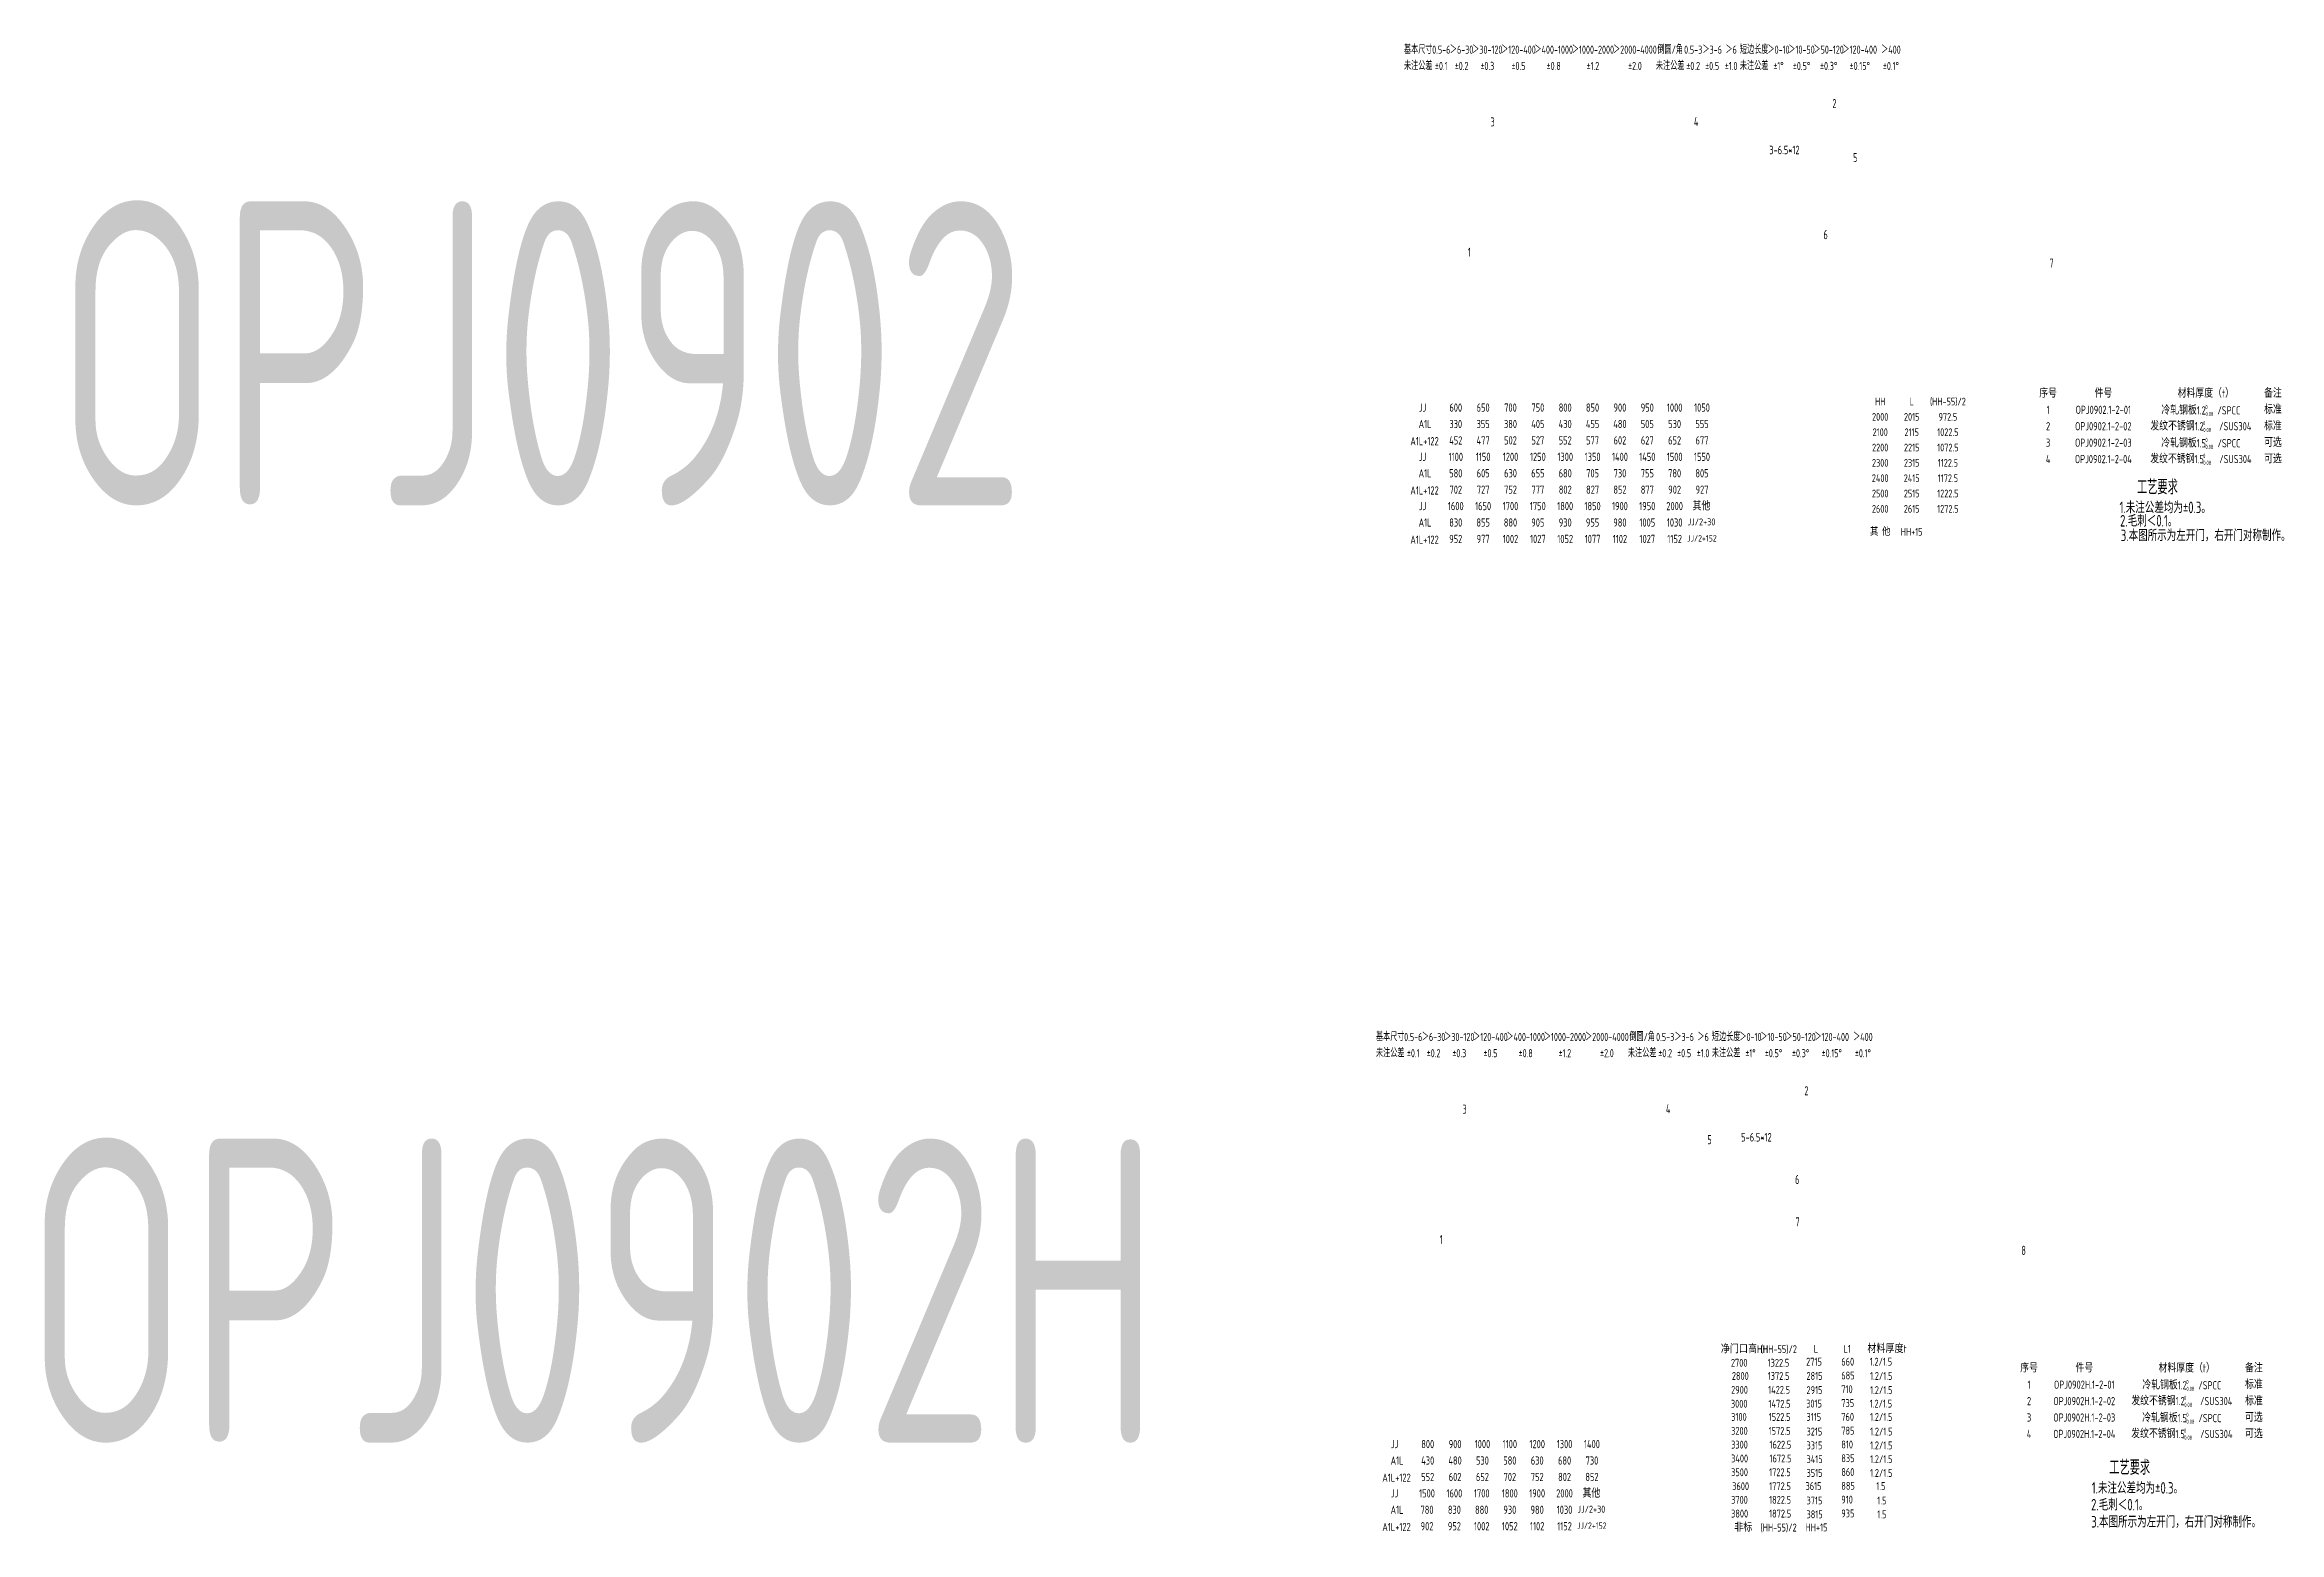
# Model space of a CAD drawing. Header units: inches. Extents: x 14216 to 120088, y -29410 to 23559.
# Drawn here: x 76492 to 83843, y -7621 to -2730 of the extents above; entities that cross this region are included whole.
import ezdxf
from ezdxf.enums import TextEntityAlignment as Align

# ---------------------------------------------------------------- set-up
doc = ezdxf.new("R2010")
doc.units = ezdxf.units.IN
doc.header["$LTSCALE"] = 0.3
doc.header["$MEASUREMENT"] = 0
for name, color, linetype in [('2', 2, 'Continuous'), ('2细实线', 2, 'Continuous'), ('7', 4, 'Continuous')]:
    doc.layers.add(name, color=color, linetype=linetype)
doc.layers.add('粗实线', color=7, linetype='Continuous', lineweight=30)
doc.styles.add('HZ', font='isocp2.shx', dxfattribs={"width": 0.7, "bigfont": 'hztxt.shx'})

msp = doc.modelspace()

# ---------------------------------------------------------------- texts
at = {"layer": '2', "color": 4, "style": 'HZ', "width": 0.7}
for s, p in [('2', (82372.748, -2938.016)), ('3', (81248.262, -2998.455)), ('4', (81917.29, -2997.408)), ('5', (82440.639, -3115.704)), ('6', (82343.276, -3369.168)), ('1', (81173.198, -3427.351)), ('7', (83086.629, -3462.844)), ('2', (82280.564, -6184.475)), ('3', (81156.077, -6244.915)), ('4', (81825.105, -6243.867)), ('5', (81961.478, -6345.077)), ('6', (82250.037, -6476.114)), ('7', (82251.091, -6615.627)), ('1', (81081.013, -6673.81)), ('8', (82994.444, -6709.303))]:
    msp.add_text(s, height=30, dxfattribs=at).set_placement(p)
at = {"layer": '2', "style": 'HZ', "width": 0.8}
for s, height, p in [('HH', 25.2, (82529.968, -3903.025)), ('L', 25.2, (82633.568, -3903.025)), ('(HH-55)/2', 25.2, (82752.612, -3903.025)), ('序号', 27, (83082.302, -3876.206)), ('件号', 27, (83263.977, -3876.206)), ('材料厚度（t）', 27, (83600.862, -3876.206)), ('备注', 27, (83821.924, -3876.206)), ('2000', 25.2, (82529.968, -3953.425)), ('2015', 25.2, (82633.568, -3953.425)), ('972.5', 25.2, (82752.612, -3953.425)), ('1', 27, (83082.302, -3930.206)), ('OPJ0902.1-2-01', 27, (83263.977, -3930.206)), ('发纹不锈钢1.2    /SUS304 ', 27, (83591.195, -3984.206)), ('冷轧钢板1.2   /SPCC', 27, (83584.68, -3932.146)), ('标准', 27, (83821.924, -3930.206)), ('标准', 27, (83821.924, -3984.206)), ('2200', 25.2, (82529.968, -4054.225)), ('2100', 25.2, (82529.968, -4003.825)), ('2215', 25.2, (82633.568, -4054.225)), ('2115', 25.2, (82633.568, -4003.825)), ('1072.5', 25.2, (82752.612, -4054.225)), ('1022.5', 25.2, (82752.612, -4003.825)), ('3', 27, (83082.302, -4038.206)), ('2', 27, (83082.302, -3984.206)), ('OPJ0902.1-2-03', 27, (83263.977, -4038.206)), ('OPJ0902.1-2-02', 27, (83263.977, -3984.206)), ('冷轧钢板1.5   /SPCC', 27, (83584.68, -4040.146)), ('可选', 27, (83821.924, -4038.206)), ('2300', 25.2, (82529.968, -4104.625)), ('2315', 25.2, (82633.568, -4104.625)), ('1122.5', 25.2, (82752.612, -4104.625)), ('4', 27, (83082.302, -4092.206)), ('OPJ0902.1-2-04', 27, (83263.977, -4092.206)), ('发纹不锈钢1.5    /SUS304 ', 27, (83591.195, -4092.206)), ('可选', 27, (83821.924, -4092.206)), ('2500', 25.2, (82529.968, -4205.425)), ('2600', 25.2, (82529.968, -4255.825)), ('2515', 25.2, (82633.568, -4205.425)), ('2615', 25.2, (82633.568, -4255.825)), ('1272.5', 25.2, (82752.612, -4255.825)), ('1222.5', 25.2, (82752.612, -4205.425)), ('其 他', 25.2, (82529.968, -4331.425)), ('HH+15', 25.2, (82633.568, -4331.425)), ('序号', 27, (83019.663, -7081.855)), ('1', 27, (83019.663, -7135.855)), ('OPJ0902H.1-2-01', 27, (83201.338, -7135.855)), ('件号', 27, (83201.338, -7081.855)), ('冷轧钢板1.2   /SPCC', 27, (83522.041, -7137.794)), ('材料厚度（t）', 27, (83538.224, -7081.855)), ('标准', 27, (83759.285, -7135.855)), ('备注', 27, (83759.285, -7081.855)), ('2', 27, (83019.663, -7189.855)), ('OPJ0902H.1-2-02', 27, (83201.338, -7189.855)), ('发纹不锈钢1.2    /SUS304 ', 27, (83528.556, -7189.855)), ('标准', 27, (83759.285, -7189.855)), ('3', 27, (83019.663, -7243.855)), ('OPJ0902H.1-2-03', 27, (83201.338, -7243.855)), ('冷轧钢板1.5   /SPCC', 27, (83522.041, -7245.794)), ('可选', 27, (83759.285, -7243.855)), ('4', 27, (83019.663, -7297.855)), ('OPJ0902H.1-2-04', 27, (83201.338, -7297.855)), ('发纹不锈钢1.5    /SUS304 ', 27, (83528.556, -7297.855)), ('可选', 27, (83759.285, -7297.855))]:
    msp.add_text(s, height=height, dxfattribs=at).set_placement(p, align=Align.MIDDLE_CENTER)
at = {"layer": '2', "color": 3, "style": 'HZ', "width": 0.8}
for s, p in [('2400', (82529.968, -4155.025)), ('2415', (82633.568, -4155.025)), ('1172.5', (82752.612, -4155.025))]:
    msp.add_text(s, height=25.2, dxfattribs=at).set_placement(p, align=Align.MIDDLE_CENTER)
at = {"layer": '2', "color": 6, "style": 'HZ', "width": 0.75}
for s, p in [('1.未注公差均为±0.3。', (83317.254, -4270.146)), ('2.毛刺＜0.1。', (83319.117, -4314.087)), ('3.本图所示为左开门，右开门对称制作。', (83321.414, -4362.017)), ('1.未注公差均为±0.3。', (83225.815, -7494.235)), ('2.毛刺＜0.1。', (83223.669, -7549.631)), ('3.本图所示为左开门，右开门对称制作。', (83224.129, -7605.753))]:
    msp.add_text(s, height=38, dxfattribs=at).set_placement(p)
at = {"layer": '2', "color": 6, "attachment_point": 5, "style": 'HZ'}
for s, insert, char_height in [('3-6.5*12', (82214.943, -3075.82), 28), ('\\A1;OPJ0902', (78122.566, -3744.483), 1000), ('5-6.5*12', (82122.758, -6322.279), 28), ('\\A1;OPJ0902H', (78293.746, -6826.565), 1000)]:
    msp.add_mtext(s, dxfattribs=dict(at, insert=insert, char_height=char_height))
at = {"layer": '2', "char_height": 13.728, "attachment_point": 1, "style": 'HZ'}
for insert in [(83585.564, -3966.732), (83592.788, -3914.294), (83592.788, -4022.294), (83585.564, -4074.732), (83530.149, -7119.943), (83522.925, -7172.38), (83530.149, -7227.943), (83522.925, -7280.38)]:
    msp.add_mtext(' 0\\P-0.08', dxfattribs=dict(at, insert=insert))
at = {"layer": '2细实线', "linetype": 'ByBlock', "style": 'HZ', "width": 0.65}
for s, p in [('未注公差', (81010.432, -2799.409)), ('基本尺寸', (81010.432, -2745.949)), ('0.5-6', (81086.167, -2745.949)), ('%%p0.1', (81086.167, -2799.409)), ('＞6-30', (81152.992, -2745.949)), ('%%p0.2', (81152.992, -2799.409)), ('＞30-120', (81237.637, -2745.949)), ('%%p0.3', (81237.637, -2799.409)), ('＞120-400', (81340.102, -2745.949)), ('%%p0.5', (81340.102, -2799.409)), ('＞400-1000', (81455.932, -2745.949)), ('%%p0.8', (81455.932, -2799.409)), ('＞1000-2000', (81585.127, -2745.949)), ('%%p1.2', (81585.127, -2799.409)), ('＞2000-4000', (81723.232, -2745.949)), ('%%p2.0', (81723.232, -2799.409)), ('未注公差', (81839.062, -2799.409)), ('倒圆/角', (81839.062, -2745.949)), ('0.5-3', (81914.797, -2745.949)), ('%%p0.2', (81914.797, -2799.409)), ('＞3-6', (81977.167, -2745.949)), ('%%p0.5', (81977.167, -2799.409)), ('%%p1.0', (82039.537, -2799.409)), ('＞6', (82039.537, -2745.949)), ('未注公差', (82115.272, -2799.409)), ('短边长度', (82115.272, -2745.949)), ('＞0-10', (82195.462, -2745.949)), ('%%p1%%d', (82195.462, -2799.409)), ('＞10-50', (82271.197, -2745.949)), ('%%p0.5%%d', (82271.197, -2799.409)), ('＞50-120', (82360.297, -2745.949)), ('%%p0.3%%d', (82360.297, -2799.409)), ('＞120-400', (82462.762, -2745.949)), ('%%p0.15%%d', (82462.762, -2799.409)), ('＞400', (82565.227, -2745.949)), ('%%p0.1%%d', (82565.227, -2799.409)), ('基本尺寸', (80918.247, -5992.408)), ('0.5-6', (80993.982, -5992.408)), ('＞6-30', (81060.807, -5992.408)), ('＞30-120', (81145.452, -5992.408)), ('＞120-400', (81247.917, -5992.408)), ('＞400-1000', (81363.747, -5992.408)), ('＞1000-2000', (81492.942, -5992.408)), ('＞2000-4000', (81631.047, -5992.408)), ('倒圆/角', (81746.877, -5992.408)), ('0.5-3', (81822.612, -5992.408)), ('＞3-6', (81884.982, -5992.408)), ('＞6', (81947.352, -5992.408)), ('短边长度', (82023.087, -5992.408)), ('＞0-10', (82103.277, -5992.408)), ('＞10-50', (82179.012, -5992.408)), ('＞50-120', (82268.112, -5992.408)), ('＞120-400', (82370.577, -5992.408)), ('＞400', (82473.042, -5992.408)), ('未注公差', (80918.247, -6045.868)), ('%%p0.1', (80993.982, -6045.868)), ('%%p0.2', (81060.807, -6045.868)), ('%%p0.3', (81145.452, -6045.868)), ('%%p0.5', (81247.917, -6045.868)), ('%%p0.8', (81363.747, -6045.868)), ('%%p1.2', (81492.942, -6045.868)), ('%%p2.0', (81631.047, -6045.868)), ('未注公差', (81746.877, -6045.868)), ('%%p0.2', (81822.612, -6045.868)), ('%%p0.5', (81884.982, -6045.868)), ('%%p1.0', (81947.352, -6045.868)), ('未注公差', (82023.087, -6045.868)), ('%%p1%%d', (82103.277, -6045.868)), ('%%p0.5%%d', (82179.012, -6045.868)), ('%%p0.3%%d', (82268.112, -6045.868)), ('%%p0.15%%d', (82370.577, -6045.868)), ('%%p0.1%%d', (82473.042, -6045.868))]:
    msp.add_text(s, height=26.73, dxfattribs=at).set_placement(p, align=Align.MIDDLE_CENTER)
at = {"layer": '2细实线', "style": 'HZ', "width": 0.8}
for s, height, p in [('A1L', 27, (81032.872, -3976.827)), ('JJ', 27, (81024.702, -3922.827)), ('330', 27, (81133.777, -3976.827)), ('600', 27, (81133.777, -3922.827)), ('355', 27, (81223.777, -3976.827)), ('650', 27, (81223.777, -3922.827)), ('380', 27, (81313.776, -3976.827)), ('700', 27, (81313.776, -3922.827)), ('405', 27, (81403.775, -3976.827)), ('750', 27, (81403.775, -3922.827)), ('430', 27, (81493.775, -3976.827)), ('800', 27, (81493.775, -3922.827)), ('455', 27, (81583.774, -3976.827)), ('850', 27, (81583.774, -3922.827)), ('480', 27, (81673.774, -3976.827)), ('900', 27, (81673.774, -3922.827)), ('950', 27, (81763.773, -3922.827)), ('505', 27, (81763.773, -3976.827)), ('1000', 27, (81853.773, -3922.827)), ('530', 27, (81853.773, -3976.827)), ('1050', 27, (81943.772, -3922.827)), ('555', 27, (81943.772, -3976.827)), ('A1L+122', 27, (81031.082, -4033.332)), ('452', 27, (81133.777, -4030.827)), ('477', 27, (81223.777, -4030.827)), ('502', 27, (81313.776, -4030.827)), ('527', 27, (81403.775, -4030.827)), ('552', 27, (81493.775, -4030.827)), ('577', 27, (81583.774, -4030.827)), ('602', 27, (81673.774, -4030.827)), ('627', 27, (81763.773, -4030.827)), ('652', 27, (81853.773, -4030.827)), ('677', 27, (81943.772, -4030.827)), ('JJ', 27, (81024.702, -4084.826)), ('1100', 27, (81133.933, -4084.826)), ('1150', 27, (81223.933, -4084.826)), ('1200', 27, (81313.932, -4084.826)), ('1250', 27, (81403.932, -4084.826)), ('1300', 27, (81493.931, -4084.826)), ('1350', 27, (81583.931, -4084.826)), ('1400', 27, (81673.93, -4084.826)), ('1450', 27, (81763.929, -4084.826)), ('1500', 27, (81853.773, -4084.826)), ('1550', 27, (81943.772, -4084.826)), ('A1L+122', 27, (81031.082, -4195.331)), ('A1L', 27, (81032.872, -4138.826)), ('580', 27, (81133.933, -4138.826)), ('702', 27, (81133.933, -4192.826)), ('605', 27, (81223.933, -4138.826)), ('727', 27, (81223.933, -4192.826)), ('752', 27, (81313.932, -4192.826)), ('630', 27, (81313.932, -4138.826)), ('655', 27, (81403.932, -4138.826)), ('777', 27, (81403.932, -4192.826)), ('680', 27, (81493.931, -4138.826)), ('802', 27, (81493.931, -4192.826)), ('705', 27, (81583.931, -4138.826)), ('827', 27, (81583.931, -4192.826)), ('852', 27, (81673.93, -4192.826)), ('730', 27, (81673.93, -4138.826)), ('755', 27, (81763.929, -4138.826)), ('877', 27, (81763.929, -4192.826)), ('780', 27, (81853.773, -4138.826)), ('902', 27, (81853.773, -4192.826)), ('805', 27, (81943.772, -4138.826)), ('927', 27, (81943.772, -4192.826)), ('JJ', 27, (81024.702, -4246.825)), ('1600', 27, (81133.777, -4246.825)), ('1650', 27, (81223.777, -4246.825)), ('1700', 27, (81313.776, -4246.825)), ('1750', 27, (81403.775, -4246.825)), ('1800', 27, (81493.775, -4246.825)), ('1850', 27, (81583.774, -4246.825)), ('1900', 27, (81673.774, -4246.825)), ('1950', 27, (81763.773, -4246.825)), ('2000', 27, (81853.773, -4246.825)), ('其他', 27, (81942.062, -4247.241)), ('A1L', 27, (81032.872, -4300.825)), ('830', 27, (81133.777, -4300.825)), ('855', 27, (81223.777, -4300.825)), ('880', 27, (81313.776, -4300.825)), ('905', 27, (81403.775, -4300.825)), ('930', 27, (81493.775, -4300.825)), ('955', 27, (81583.774, -4300.825)), ('980', 27, (81673.774, -4300.825)), ('1005', 27, (81763.773, -4300.825)), ('1030', 27, (81853.773, -4300.825)), ('JJ/2+30', 23, (81942.062, -4298.902)), ('A1L+122', 27, (81031.082, -4357.33)), ('952', 27, (81133.777, -4354.825)), ('977', 27, (81223.777, -4354.825)), ('1002', 27, (81313.776, -4354.825)), ('1027', 27, (81403.775, -4354.825)), ('1052', 27, (81493.775, -4354.825)), ('1077', 27, (81583.774, -4354.825)), ('1102', 27, (81673.774, -4354.825)), ('1027', 27, (81763.773, -4354.825)), ('1152', 27, (81853.773, -4354.825)), ('JJ/2+152', 21, (81943.516, -4352.901)), ('JJ', 27, (80932.517, -7331.286)), ('800', 27, (81041.592, -7331.286)), ('900', 27, (81131.592, -7331.286)), ('1000', 27, (81221.591, -7331.286)), ('1100', 27, (81311.747, -7331.286)), ('1200', 27, (81401.746, -7331.286)), ('1300', 27, (81491.746, -7331.286)), ('1400', 27, (81581.745, -7331.286)), ('A1L', 27, (80940.687, -7385.285)), ('430', 27, (81041.592, -7385.285)), ('480', 27, (81131.592, -7385.285)), ('530', 27, (81221.591, -7385.285)), ('580', 27, (81311.747, -7385.285)), ('630', 27, (81401.746, -7385.285)), ('680', 27, (81491.746, -7385.285)), ('730', 27, (81581.745, -7385.285)), ('A1L+122', 27, (80938.898, -7441.791)), ('JJ', 27, (80932.517, -7493.285)), ('1500', 27, (81039.274, -7493.285)), ('552', 27, (81041.592, -7439.285)), ('1600', 27, (81129.273, -7493.285)), ('602', 27, (81131.592, -7439.285)), ('1700', 27, (81219.273, -7493.285)), ('652', 27, (81221.591, -7439.285)), ('1800', 27, (81311.591, -7493.285)), ('702', 27, (81311.747, -7439.285)), ('1900', 27, (81401.59, -7493.285)), ('752', 27, (81401.746, -7439.285)), ('2000', 27, (81491.59, -7493.285)), ('802', 27, (81491.746, -7439.285)), ('其他', 27, (81579.879, -7493.701)), ('852', 27, (81581.745, -7439.285)), ('A1L', 27, (80940.687, -7547.284)), ('780', 27, (81039.274, -7547.284)), ('830', 27, (81129.273, -7547.284)), ('880', 27, (81219.273, -7547.284)), ('930', 27, (81311.591, -7547.284)), ('980', 27, (81401.59, -7547.284)), ('1030', 27, (81491.59, -7547.284)), ('JJ/2+30', 23, (81579.879, -7545.361)), ('A1L+122', 27, (80938.898, -7603.79)), ('902', 27, (81039.274, -7601.284)), ('952', 27, (81129.273, -7601.284)), ('1002', 27, (81219.273, -7601.284)), ('1052', 27, (81311.591, -7601.284)), ('1102', 27, (81401.59, -7601.284)), ('1152', 27, (81491.59, -7601.284)), ('JJ/2+152', 21, (81581.333, -7599.361))]:
    msp.add_text(s, height=height, dxfattribs=at).set_placement(p, align=Align.MIDDLE_CENTER)
at = {"layer": '7', "color": 2, "style": 'HZ', "width": 0.85}
for s, height, p in [('净门口高HH', 25.92, (82005.76, -7032.204)), ('2700', 25.92, (82038.852, -7076.769)), ('(HH-55)/2', 25.9, (82137.08, -7032.204)), ('1322.5', 25.92, (82159.694, -7076.769)), ('2715', 25.92, (82286.413, -7073.251)), ('L', 25.92, (82311.344, -7031.031)), ('660', 25.92, (82402.032, -7073.251)), ('L1', 25.92, (82409.203, -7031.031)), ('材料厚度t', 25.92, (82487.903, -7031.031)), ('1.2/1.5', 25.92, (82495.46, -7073.251)), ('2800', 25.92, (82041.993, -7120.162)), ('1372.5', 25.92, (82159.995, -7120.162)), ('2815', 25.92, (82287.482, -7120.162)), ('685', 25.92, (82402.032, -7118.611)), ('1.2/1.5', 25.92, (82496.53, -7120.162)), ('3000', 25.92, (82038.852, -7211.576)), ('2900', 25.92, (82039.645, -7165.9)), ('1422.5', 25.92, (82161.395, -7165.9)), ('1472.5', 25.92, (82162.621, -7211.576)), ('3015', 25.92, (82286.413, -7211.164)), ('2915', 25.92, (82287.587, -7166.66)), ('710', 25.92, (82402.032, -7163.971)), ('735', 25.92, (82402.032, -7209.331)), ('1.2/1.5', 25.92, (82495.46, -7211.164)), ('1.2/1.5', 25.92, (82496.634, -7166.66)), ('3200', 25.92, (82039.559, -7300.707)), ('3100', 25.92, (82039.771, -7254.969)), ('1572.5', 25.92, (82163.052, -7300.707)), ('1522.5', 25.92, (82163.264, -7254.969)), ('3115', 25.92, (82287.482, -7254.969)), ('3215', 25.92, (82287.587, -7303.053)), ('760', 25.92, (82402.032, -7254.691)), ('785', 25.92, (82402.032, -7300.051)), ('1.2/1.5', 25.92, (82496.53, -7254.969)), ('1.2/1.5', 25.92, (82496.634, -7303.053)), ('3300', 25.92, (82039.559, -7346.067)), ('1622.5', 25.92, (82165.892, -7346.067)), ('3315', 25.92, (82287.587, -7348.413)), ('810', 25.92, (82402.032, -7345.411)), ('1.2/1.5', 25.92, (82496.634, -7348.413)), ('3400', 25.92, (82039.559, -7391.427)), ('3500', 25.92, (82039.559, -7436.787)), ('1722.5', 25.92, (82164.567, -7436.787)), ('1672.5', 25.92, (82165.892, -7391.427)), ('3415', 25.92, (82287.587, -7393.773)), ('3515', 25.92, (82287.587, -7439.133)), ('835', 25.92, (82402.032, -7390.771)), ('860', 25.92, (82402.032, -7436.131)), ('1.2/1.5', 25.92, (82496.634, -7393.773)), ('1.2/1.5', 25.92, (82496.634, -7439.133)), ('3600', 25.92, (82043.199, -7482.663)), ('1772.5', 25.92, (82164.673, -7482.663)), ('3615', 25.92, (82284.303, -7482.186)), ('885', 25.92, (82402.032, -7481.491)), ('1.5', 25.92, (82516.975, -7482.186)), ('3700', 25.92, (82039.559, -7527.507)), ('3800', 25.92, (82039.559, -7572.867)), ('1822.5', 25.92, (82164.567, -7527.507)), ('1872.5', 25.92, (82164.567, -7572.867)), ('3715', 25.92, (82287.587, -7529.853)), ('3815', 25.92, (82287.587, -7575.213)), ('910', 25.92, (82402.032, -7526.851)), ('935', 25.92, (82402.032, -7572.211)), ('1.5', 25.92, (82520.259, -7529.853)), ('1.5', 25.92, (82520.259, -7575.213)), ('非标', 25.92, (82049.949, -7618.743)), ('(HH-55)/2', 25.92, (82136.077, -7618.743)), ('HH+15', 25.92, (82284.303, -7618.266))]:
    msp.add_text(s, height=height, dxfattribs=at).set_placement(p)
at = {"layer": '粗实线', "color": 3, "linetype": 'Continuous', "lineweight": -3, "style": 'HZ', "width": 0.7}
for p in [(83374.65, -4208.227), (83283.211, -7432.316)]:
    msp.add_text('工艺要求', height=48, dxfattribs=at).set_placement(p)

doc.saveas('drawing.dxf')
